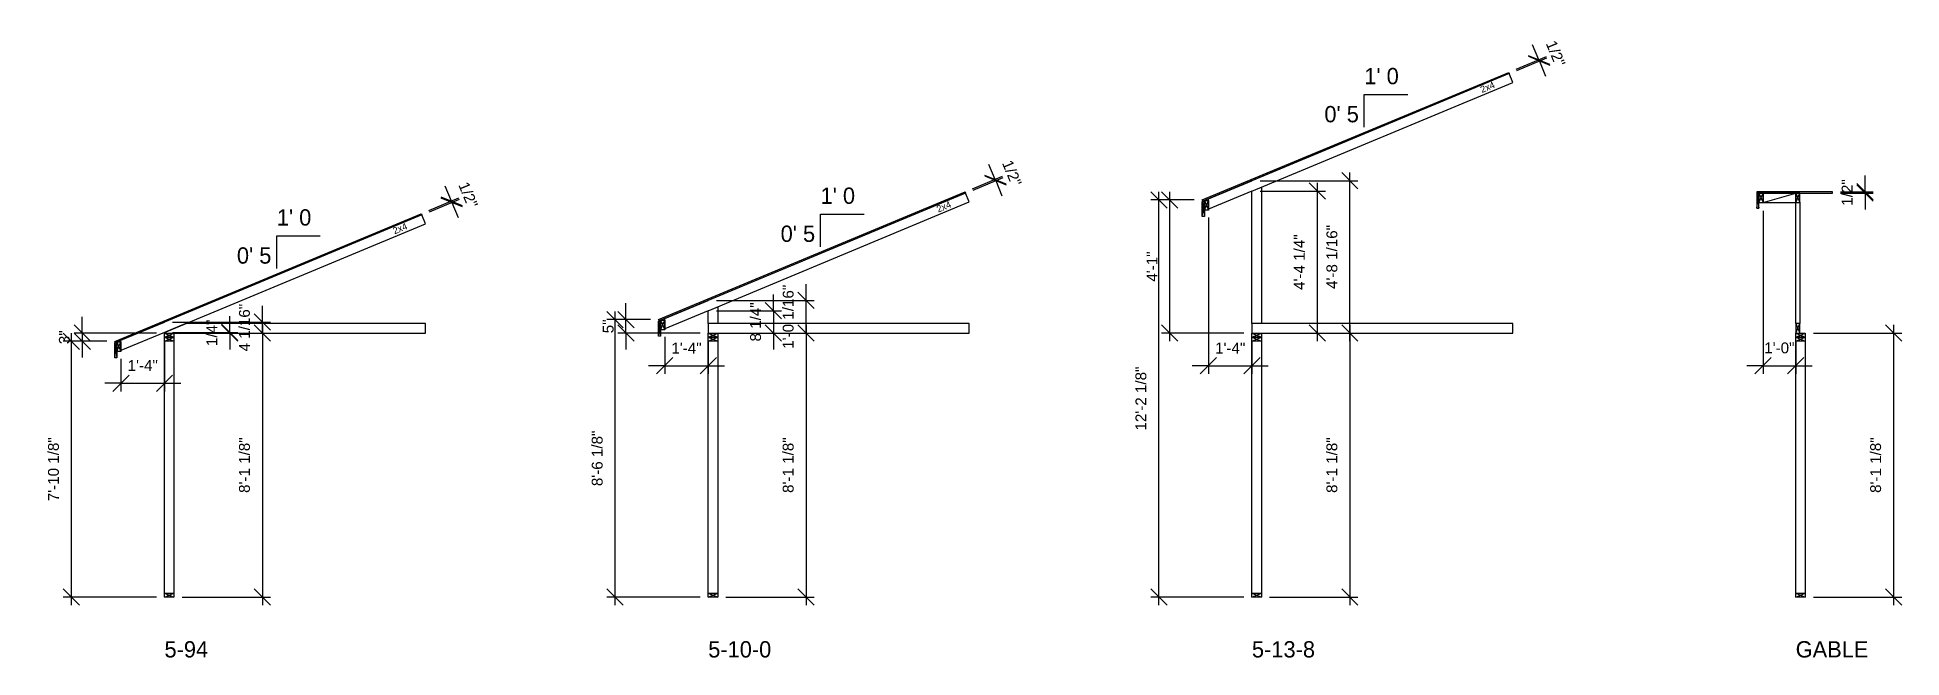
# Model space of a CAD drawing. Header units: inches. Extents: x -1950 to 2514, y 411 to 962.
# Drawn here: x -1950 to -1264, y 706 to 935 of the extents above; entities that cross this region are included whole.
import ezdxf
from ezdxf.enums import TextEntityAlignment as Align

# ---------------------------------------------------------------- set-up
doc = ezdxf.new("R2010")
doc.units = ezdxf.units.IN
doc.header["$LTSCALE"] = 25
doc.header["$MEASUREMENT"] = 0
doc.layers.add('1WINTERIOR', color=4, linetype='Continuous')
doc.styles.add('Plane', font='arial.ttf')
doc.dimstyles.new('Clearspan', dxfattribs={"dimscale": 48, "dimtxt": 0.083333, "dimasz": 0.125, "dimexe": 0.0625, "dimexo": 0.0625, "dimgap": 0.09375, "dimtad": 1, "dimtoh": 1, "dimdec": 4, "dimzin": 3, "dimdsep": 46, "dimlunit": 4, "dimtxsty": 'Standard', "dimblk": 'OBLIQUE', "dimcen": 0.09375, "dimdle": 0.0625, "dimazin": 0, "dimtfac": 1, "dimtdec": 4, "dimtix": 1, "dimtmove": 2, "dimatfit": 3, "dimfxl": 1, "dimfrac": 2, "dimtolj": 1, "dimtzin": 3, "dimarcsym": 0})

msp = doc.modelspace()

# ---------------------------------------------------------------- texts
at = {"layer": '1WINTERIOR', "color": 7}
for p in [(-1461.39784, 915.4873), (-1661.39784, 871.4873), (-1861.39784, 863.4873)]:
    msp.add_text("1' 0", height=6, dxfattribs=at).set_placement(p, align=Align.BOTTOM_LEFT)
for p in [(-1417.80169, 913.3607), (-1617.80169, 869.3607), (-1817.80169, 861.3607)]:
    msp.add_text('2x4', height=2.5, rotation=22.6199, dxfattribs=at).set_placement(p, align=Align.BOTTOM_LEFT)
for p in [(-1463.39784, 901.4873), (-1663.39784, 857.4873), (-1863.39784, 849.4873)]:
    msp.add_text("0' 5", height=6, dxfattribs=at).set_placement(p, align=Align.BOTTOM_RIGHT)

# ---------------------------------------------------------------- blocks, each defined once
blk = doc.blocks.new('RLPlaneType')
at = {"color": 0}
blk.add_attdef('PLANETYPE', text='', height=6, dxfattribs=at).set_placement((0, 0), align=Align.BOTTOM_LEFT)
at = {"color": 0, "flags": 1}
for tag, p in [('PITCH', (0, -6)), ('PITCH2', (0, -12)), ('OVERHANG', (0, -24)), ('HEEL', (0, -18)), ('FASCIAWIDTH', (0, -30)), ('FASCIATHICKNESS', (0, -36)), ('SUBFASCIAWIDTH', (0, -42)), ('SUBFASCIATHICKNESS', (0, -48)), ('DECKINGTHICKNESS', (0, -54)), ('TOPCHORDWIDTH', (0, -60)), ('CANTILEVER', (0, -72)), ('BUTTCUT', (0, -66)), ('PTOPDIST', (0, -78)), ('PITCH2PEEKHORIZDIST', (0, -84)), ('PITCH2PEEKVERTDIST', (0, -90)), ('ELEVATION', (0, -96)), ('BEARINGWIDTH', (0, -102))]:
    blk.add_attdef(tag, p, '', height=4, dxfattribs=at)
blk = doc.blocks.new('_OBLIQUE')
at = {"color": 0, "linetype": 'ByBlock'}
blk.add_line((-0.5, -0.5), (0.5, 0.5), dxfattribs=at)
blk = doc.blocks.new('*D170')
at = {"layer": '1WINTERIOR', "color": 0, "lineweight": -2, "transparency": 16777216}
for p, q in [((-1896.22, 825.73), (-1863.72, 825.73)), ((-1866.72, 828.73), (-1866.72, 725.6)), ((-1896.22, 728.6), (-1863.72, 728.6))]:
    blk.add_line(p, q, dxfattribs=at)
at = {"layer": '1WINTERIOR', "color": 0, "lineweight": -2, "transparency": 16777216, "xscale": 6, "yscale": 6, "zscale": 6}
for p, rotation in [((-1866.72, 825.73), 90), ((-1866.72, 728.6), 270)]:
    blk.add_blockref('_OBLIQUE', p, dxfattribs=dict(at, rotation=rotation))
at = {"layer": '1WINTERIOR', "color": 0, "transparency": 16777216, "insert": (-1873.29, 777.16), "char_height": 4, "attachment_point": 5, "rotation": 90, "style": 'Plane'}
blk.add_mtext('\\A1;8\'-1 1/8"', dxfattribs=at)
blk = doc.blocks.new('*D171')
at = {"layer": '1WINTERIOR', "color": 0, "lineweight": -2, "transparency": 16777216}
for p, q in [((-1932.97, 825.73), (-1932.97, 831.73)), ((-1905.72, 825.73), (-1935.97, 825.73)), ((-1932.97, 825.73), (-1932.97, 822.71)), ((-1923.97, 822.71), (-1935.97, 822.71)), ((-1932.97, 822.71), (-1932.97, 816.71))]:
    blk.add_line(p, q, dxfattribs=at)
at = {"layer": '1WINTERIOR', "color": 0, "lineweight": -2, "transparency": 16777216, "xscale": 6, "yscale": 6, "zscale": 6}
for p, rotation in [((-1932.97, 825.73), 270), ((-1932.97, 822.71), 90)]:
    blk.add_blockref('_OBLIQUE', p, dxfattribs=dict(at, rotation=rotation))
at = {"layer": '1WINTERIOR', "color": 0, "transparency": 16777216, "insert": (-1939.52, 824.22), "char_height": 4, "attachment_point": 5, "rotation": 90, "style": 'Plane'}
blk.add_mtext('\\A1;3"', dxfattribs=at)
blk = doc.blocks.new('*D172')
at = {"layer": '1WINTERIOR', "color": 0, "lineweight": -2, "transparency": 16777216}
for p, q in [((-1936.97, 725.6), (-1936.97, 825.71)), ((-1923.97, 822.71), (-1939.97, 822.71)), ((-1905.72, 728.6), (-1939.97, 728.6))]:
    blk.add_line(p, q, dxfattribs=at)
at = {"layer": '1WINTERIOR', "color": 0, "lineweight": -2, "transparency": 16777216, "xscale": 6, "yscale": 6, "zscale": 6}
for p, rotation in [((-1936.97, 822.71), 90), ((-1936.97, 728.6), 270)]:
    blk.add_blockref('_OBLIQUE', p, dxfattribs=dict(at, rotation=rotation))
at = {"layer": '1WINTERIOR', "color": 0, "transparency": 16777216, "insert": (-1943.54, 775.65), "char_height": 4, "attachment_point": 5, "rotation": 90, "style": 'Plane'}
blk.add_mtext('\\A1;7\'-10 1/8"', dxfattribs=at)
blk = doc.blocks.new('*D173')
at = {"layer": '1WINTERIOR', "color": 0, "lineweight": -2, "transparency": 16777216}
for p, q in [((-1918.72, 816.31), (-1918.72, 804.31)), ((-1902.72, 822.73), (-1902.72, 804.31)), ((-1918.72, 807.31), (-1924.72, 807.31)), ((-1918.72, 807.31), (-1902.72, 807.31)), ((-1902.72, 807.31), (-1896.72, 807.31))]:
    blk.add_line(p, q, dxfattribs=at)
at = {"layer": '1WINTERIOR', "color": 0, "lineweight": -2, "transparency": 16777216, "xscale": 6, "yscale": 6, "zscale": 6}
blk.add_blockref('_OBLIQUE', (-1918.72, 807.31), dxfattribs=at)
at = {"layer": '1WINTERIOR', "color": 0, "lineweight": -2, "transparency": 16777216, "xscale": 6, "yscale": 6, "zscale": 6, "rotation": 180}
blk.add_blockref('_OBLIQUE', (-1902.72, 807.31), dxfattribs=at)
at = {"layer": '1WINTERIOR', "color": 0, "transparency": 16777216, "insert": (-1910.72, 813.82), "char_height": 4, "attachment_point": 5, "style": 'Plane'}
blk.add_mtext('\\A1;1\'-4"', dxfattribs=at)
blk = doc.blocks.new('*D174')
at = {"layer": '1WINTERIOR', "color": 0, "lineweight": -2, "transparency": 16777216}
for p, q in [((-1878.72, 825.98), (-1878.72, 831.98)), ((-1899.72, 825.98), (-1875.72, 825.98)), ((-1899.72, 825.73), (-1875.72, 825.73)), ((-1878.72, 825.98), (-1878.72, 825.73)), ((-1878.72, 825.73), (-1878.72, 819.73))]:
    blk.add_line(p, q, dxfattribs=at)
at = {"layer": '1WINTERIOR', "color": 0, "lineweight": -2, "transparency": 16777216, "xscale": 6, "yscale": 6, "zscale": 6}
for p, rotation in [((-1878.72, 825.98), 270), ((-1878.72, 825.73), 90)]:
    blk.add_blockref('_OBLIQUE', p, dxfattribs=dict(at, rotation=rotation))
at = {"layer": '1WINTERIOR', "color": 0, "transparency": 16777216, "insert": (-1885.29, 825.85), "char_height": 4, "attachment_point": 5, "rotation": 90, "style": 'Plane'}
blk.add_mtext('\\A1;1/4"', dxfattribs=at)
blk = doc.blocks.new('*D175')
at = {"layer": '1WINTERIOR', "color": 0, "lineweight": -2, "transparency": 16777216}
for p, q in [((-1866.72, 829.77), (-1866.72, 835.77)), ((-1899.72, 829.77), (-1863.72, 829.77)), ((-1899.72, 825.73), (-1863.72, 825.73)), ((-1866.72, 825.73), (-1866.72, 829.77)), ((-1866.72, 825.73), (-1866.72, 819.73))]:
    blk.add_line(p, q, dxfattribs=at)
at = {"layer": '1WINTERIOR', "color": 0, "lineweight": -2, "transparency": 16777216, "xscale": 6, "yscale": 6, "zscale": 6}
for p, rotation in [((-1866.72, 829.77), 270), ((-1866.72, 825.73), 90)]:
    blk.add_blockref('_OBLIQUE', p, dxfattribs=dict(at, rotation=rotation))
at = {"layer": '1WINTERIOR', "color": 0, "transparency": 16777216, "insert": (-1873.29, 827.75), "char_height": 4, "attachment_point": 5, "rotation": 90, "style": 'Plane'}
blk.add_mtext('\\A1;4 1/16"', dxfattribs=at)
blk = doc.blocks.new('*D176')
at = {"layer": '1WINTERIOR', "color": 0, "lineweight": -2, "transparency": 16777216}
for p, q in [((-1797.19, 874.28), (-1799.49, 879.82)), ((-1805.49, 870.82), (-1794.42, 875.44)), ((-1805.3, 870.36), (-1794.22, 874.98)), ((-1797.19, 874.28), (-1796.99, 873.82)), ((-1796.99, 873.82), (-1794.69, 868.28))]:
    blk.add_line(p, q, dxfattribs=at)
at = {"layer": '1WINTERIOR', "color": 0, "lineweight": -2, "transparency": 16777216, "xscale": 6, "yscale": 6, "zscale": 6}
for p, rotation in [((-1797.19, 874.28), 292.6198649480334), ((-1796.99, 873.82), 112.6198649480334)]:
    blk.add_blockref('_OBLIQUE', p, dxfattribs=dict(at, rotation=rotation))
at = {"layer": '1WINTERIOR', "color": 0, "transparency": 16777216, "insert": (-1791.03, 876.58), "char_height": 4, "attachment_point": 5, "rotation": 292.61986, "style": 'Plane'}
blk.add_mtext('\\A1;1/2"', dxfattribs=at)
blk = doc.blocks.new('*D177')
at = {"layer": '1WINTERIOR', "color": 0, "lineweight": -2, "transparency": 16777216}
for p, q in [((-1696.22, 825.73), (-1663.72, 825.73)), ((-1666.72, 828.73), (-1666.72, 725.6)), ((-1696.22, 728.6), (-1663.72, 728.6))]:
    blk.add_line(p, q, dxfattribs=at)
at = {"layer": '1WINTERIOR', "color": 0, "lineweight": -2, "transparency": 16777216, "xscale": 6, "yscale": 6, "zscale": 6}
for p, rotation in [((-1666.72, 825.73), 90), ((-1666.72, 728.6), 270)]:
    blk.add_blockref('_OBLIQUE', p, dxfattribs=dict(at, rotation=rotation))
at = {"layer": '1WINTERIOR', "color": 0, "transparency": 16777216, "insert": (-1673.29, 777.16), "char_height": 4, "attachment_point": 5, "rotation": 90, "style": 'Plane'}
blk.add_mtext('\\A1;8\'-1 1/8"', dxfattribs=at)
blk = doc.blocks.new('*D178')
at = {"layer": '1WINTERIOR', "color": 0, "lineweight": -2, "transparency": 16777216}
for p, q in [((-1732.97, 830.71), (-1732.97, 836.71)), ((-1723.97, 830.71), (-1735.97, 830.71)), ((-1732.97, 825.73), (-1732.97, 830.71)), ((-1705.72, 825.73), (-1735.97, 825.73)), ((-1732.97, 825.73), (-1732.97, 819.73))]:
    blk.add_line(p, q, dxfattribs=at)
at = {"layer": '1WINTERIOR', "color": 0, "lineweight": -2, "transparency": 16777216, "xscale": 6, "yscale": 6, "zscale": 6}
for p, rotation in [((-1732.97, 830.71), 270), ((-1732.97, 825.73), 90)]:
    blk.add_blockref('_OBLIQUE', p, dxfattribs=dict(at, rotation=rotation))
at = {"layer": '1WINTERIOR', "color": 0, "transparency": 16777216, "insert": (-1739.51, 828.22), "char_height": 4, "attachment_point": 5, "rotation": 90, "style": 'Plane'}
blk.add_mtext('\\A1;5"', dxfattribs=at)
blk = doc.blocks.new('*D179')
at = {"layer": '1WINTERIOR', "color": 0, "lineweight": -2, "transparency": 16777216}
for p, q in [((-1723.97, 830.71), (-1739.97, 830.71)), ((-1736.97, 725.6), (-1736.97, 833.71)), ((-1705.72, 728.6), (-1739.97, 728.6))]:
    blk.add_line(p, q, dxfattribs=at)
at = {"layer": '1WINTERIOR', "color": 0, "lineweight": -2, "transparency": 16777216, "xscale": 6, "yscale": 6, "zscale": 6}
for p, rotation in [((-1736.97, 830.71), 90), ((-1736.97, 728.6), 270)]:
    blk.add_blockref('_OBLIQUE', p, dxfattribs=dict(at, rotation=rotation))
at = {"layer": '1WINTERIOR', "color": 0, "transparency": 16777216, "insert": (-1743.54, 779.65), "char_height": 4, "attachment_point": 5, "rotation": 90, "style": 'Plane'}
blk.add_mtext('\\A1;8\'-6 1/8"', dxfattribs=at)
blk = doc.blocks.new('*D180')
at = {"layer": '1WINTERIOR', "color": 0, "lineweight": -2, "transparency": 16777216}
for p, q in [((-1718.72, 824.31), (-1718.72, 810.73)), ((-1702.72, 822.73), (-1702.72, 810.73)), ((-1718.72, 813.73), (-1724.72, 813.73)), ((-1718.72, 813.73), (-1702.72, 813.73)), ((-1702.72, 813.73), (-1696.72, 813.73))]:
    blk.add_line(p, q, dxfattribs=at)
at = {"layer": '1WINTERIOR', "color": 0, "lineweight": -2, "transparency": 16777216, "xscale": 6, "yscale": 6, "zscale": 6}
blk.add_blockref('_OBLIQUE', (-1718.72, 813.73), dxfattribs=at)
at = {"layer": '1WINTERIOR', "color": 0, "lineweight": -2, "transparency": 16777216, "xscale": 6, "yscale": 6, "zscale": 6, "rotation": 180}
blk.add_blockref('_OBLIQUE', (-1702.72, 813.73), dxfattribs=at)
at = {"layer": '1WINTERIOR', "color": 0, "transparency": 16777216, "insert": (-1710.72, 820.23), "char_height": 4, "attachment_point": 5, "style": 'Plane'}
blk.add_mtext('\\A1;1\'-4"', dxfattribs=at)
blk = doc.blocks.new('*D181')
at = {"layer": '1WINTERIOR', "color": 0, "lineweight": -2, "transparency": 16777216}
for p, q in [((-1678.72, 833.98), (-1678.72, 839.98)), ((-1699.72, 833.98), (-1675.72, 833.98)), ((-1678.72, 833.98), (-1678.72, 825.73)), ((-1699.72, 825.73), (-1675.72, 825.73)), ((-1678.72, 825.73), (-1678.72, 819.73))]:
    blk.add_line(p, q, dxfattribs=at)
at = {"layer": '1WINTERIOR', "color": 0, "lineweight": -2, "transparency": 16777216, "xscale": 6, "yscale": 6, "zscale": 6}
for p, rotation in [((-1678.72, 833.98), 270), ((-1678.72, 825.73), 90)]:
    blk.add_blockref('_OBLIQUE', p, dxfattribs=dict(at, rotation=rotation))
at = {"layer": '1WINTERIOR', "color": 0, "transparency": 16777216, "insert": (-1685.29, 829.85), "char_height": 4, "attachment_point": 5, "rotation": 90, "style": 'Plane'}
blk.add_mtext('\\A1;8 1/4"', dxfattribs=at)
blk = doc.blocks.new('*D182')
at = {"layer": '1WINTERIOR', "color": 0, "lineweight": -2, "transparency": 16777216}
for p, q in [((-1666.72, 837.77), (-1666.72, 843.77)), ((-1699.72, 837.77), (-1663.72, 837.77)), ((-1666.72, 825.73), (-1666.72, 837.77)), ((-1699.72, 825.73), (-1663.72, 825.73)), ((-1666.72, 825.73), (-1666.72, 819.73))]:
    blk.add_line(p, q, dxfattribs=at)
at = {"layer": '1WINTERIOR', "color": 0, "lineweight": -2, "transparency": 16777216, "xscale": 6, "yscale": 6, "zscale": 6}
for p, rotation in [((-1666.72, 837.77), 270), ((-1666.72, 825.73), 90)]:
    blk.add_blockref('_OBLIQUE', p, dxfattribs=dict(at, rotation=rotation))
at = {"layer": '1WINTERIOR', "color": 0, "transparency": 16777216, "insert": (-1673.29, 831.75), "char_height": 4, "attachment_point": 5, "rotation": 90, "style": 'Plane'}
blk.add_mtext('\\A1;1\'-0 1/16"', dxfattribs=at)
blk = doc.blocks.new('*D183')
at = {"layer": '1WINTERIOR', "color": 0, "lineweight": -2, "transparency": 16777216}
for p, q in [((-1597.19, 882.28), (-1599.49, 887.82)), ((-1605.49, 878.82), (-1594.42, 883.44)), ((-1605.3, 878.36), (-1594.22, 882.98)), ((-1597.19, 882.28), (-1596.99, 881.82)), ((-1596.99, 881.82), (-1594.69, 876.28))]:
    blk.add_line(p, q, dxfattribs=at)
at = {"layer": '1WINTERIOR', "color": 0, "lineweight": -2, "transparency": 16777216, "xscale": 6, "yscale": 6, "zscale": 6}
for p, rotation in [((-1597.19, 882.28), 292.6198649480334), ((-1596.99, 881.82), 112.6198649480334)]:
    blk.add_blockref('_OBLIQUE', p, dxfattribs=dict(at, rotation=rotation))
at = {"layer": '1WINTERIOR', "color": 0, "transparency": 16777216, "insert": (-1591.03, 884.58), "char_height": 4, "attachment_point": 5, "rotation": 292.61986, "style": 'Plane'}
blk.add_mtext('\\A1;1/2"', dxfattribs=at)
blk = doc.blocks.new('*D184')
at = {"layer": '1WINTERIOR', "color": 0, "lineweight": -2, "transparency": 16777216}
for p, q in [((-1496.22, 825.73), (-1463.72, 825.73)), ((-1466.72, 828.73), (-1466.72, 725.6)), ((-1496.22, 728.6), (-1463.72, 728.6))]:
    blk.add_line(p, q, dxfattribs=at)
at = {"layer": '1WINTERIOR', "color": 0, "lineweight": -2, "transparency": 16777216, "xscale": 6, "yscale": 6, "zscale": 6}
for p, rotation in [((-1466.72, 825.73), 90), ((-1466.72, 728.6), 270)]:
    blk.add_blockref('_OBLIQUE', p, dxfattribs=dict(at, rotation=rotation))
at = {"layer": '1WINTERIOR', "color": 0, "transparency": 16777216, "insert": (-1473.29, 777.16), "char_height": 4, "attachment_point": 5, "rotation": 90, "style": 'Plane'}
blk.add_mtext('\\A1;8\'-1 1/8"', dxfattribs=at)
blk = doc.blocks.new('*D185')
at = {"layer": '1WINTERIOR', "color": 0, "lineweight": -2, "transparency": 16777216}
for p, q in [((-1523.97, 874.71), (-1535.97, 874.71)), ((-1532.97, 822.73), (-1532.97, 877.71)), ((-1505.72, 825.73), (-1535.97, 825.73))]:
    blk.add_line(p, q, dxfattribs=at)
at = {"layer": '1WINTERIOR', "color": 0, "lineweight": -2, "transparency": 16777216, "xscale": 6, "yscale": 6, "zscale": 6}
for p, rotation in [((-1532.97, 874.71), 90), ((-1532.97, 825.73), 270)]:
    blk.add_blockref('_OBLIQUE', p, dxfattribs=dict(at, rotation=rotation))
at = {"layer": '1WINTERIOR', "color": 0, "transparency": 16777216, "insert": (-1539.48, 850.22), "char_height": 4, "attachment_point": 5, "rotation": 90, "style": 'Plane'}
blk.add_mtext('\\A1;4\'-1"', dxfattribs=at)
blk = doc.blocks.new('*D186')
at = {"layer": '1WINTERIOR', "color": 0, "lineweight": -2, "transparency": 16777216}
for p, q in [((-1523.97, 874.71), (-1539.97, 874.71)), ((-1536.97, 725.6), (-1536.97, 877.71)), ((-1505.72, 728.6), (-1539.97, 728.6))]:
    blk.add_line(p, q, dxfattribs=at)
at = {"layer": '1WINTERIOR', "color": 0, "lineweight": -2, "transparency": 16777216, "xscale": 6, "yscale": 6, "zscale": 6}
for p, rotation in [((-1536.97, 874.71), 90), ((-1536.97, 728.6), 270)]:
    blk.add_blockref('_OBLIQUE', p, dxfattribs=dict(at, rotation=rotation))
at = {"layer": '1WINTERIOR', "color": 0, "transparency": 16777216, "insert": (-1543.54, 801.65), "char_height": 4, "attachment_point": 5, "rotation": 90, "style": 'Plane'}
blk.add_mtext('\\A1;12\'-2 1/8"', dxfattribs=at)
blk = doc.blocks.new('*D187')
at = {"layer": '1WINTERIOR', "color": 0, "lineweight": -2, "transparency": 16777216}
for p, q in [((-1518.72, 868.31), (-1518.72, 810.73)), ((-1502.72, 822.73), (-1502.72, 810.73)), ((-1518.72, 813.73), (-1524.72, 813.73)), ((-1518.72, 813.73), (-1502.72, 813.73)), ((-1502.72, 813.73), (-1496.72, 813.73))]:
    blk.add_line(p, q, dxfattribs=at)
at = {"layer": '1WINTERIOR', "color": 0, "lineweight": -2, "transparency": 16777216, "xscale": 6, "yscale": 6, "zscale": 6}
blk.add_blockref('_OBLIQUE', (-1518.72, 813.73), dxfattribs=at)
at = {"layer": '1WINTERIOR', "color": 0, "lineweight": -2, "transparency": 16777216, "xscale": 6, "yscale": 6, "zscale": 6, "rotation": 180}
blk.add_blockref('_OBLIQUE', (-1502.72, 813.73), dxfattribs=at)
at = {"layer": '1WINTERIOR', "color": 0, "transparency": 16777216, "insert": (-1510.72, 820.23), "char_height": 4, "attachment_point": 5, "style": 'Plane'}
blk.add_mtext('\\A1;1\'-4"', dxfattribs=at)
blk = doc.blocks.new('*D188')
at = {"layer": '1WINTERIOR', "color": 0, "lineweight": -2, "transparency": 16777216}
for p, q in [((-1499.72, 877.98), (-1475.72, 877.98)), ((-1478.72, 880.98), (-1478.72, 822.73)), ((-1499.72, 825.73), (-1475.72, 825.73))]:
    blk.add_line(p, q, dxfattribs=at)
at = {"layer": '1WINTERIOR', "color": 0, "lineweight": -2, "transparency": 16777216, "xscale": 6, "yscale": 6, "zscale": 6}
for p, rotation in [((-1478.72, 877.98), 90), ((-1478.72, 825.73), 270)]:
    blk.add_blockref('_OBLIQUE', p, dxfattribs=dict(at, rotation=rotation))
at = {"layer": '1WINTERIOR', "color": 0, "transparency": 16777216, "insert": (-1485.29, 851.85), "char_height": 4, "attachment_point": 5, "rotation": 90, "style": 'Plane'}
blk.add_mtext('\\A1;4\'-4 1/4"', dxfattribs=at)
blk = doc.blocks.new('*D189')
at = {"layer": '1WINTERIOR', "color": 0, "lineweight": -2, "transparency": 16777216}
for p, q in [((-1466.72, 822.73), (-1466.72, 884.77)), ((-1499.72, 881.77), (-1463.72, 881.77)), ((-1499.72, 825.73), (-1463.72, 825.73))]:
    blk.add_line(p, q, dxfattribs=at)
at = {"layer": '1WINTERIOR', "color": 0, "lineweight": -2, "transparency": 16777216, "xscale": 6, "yscale": 6, "zscale": 6}
for p, rotation in [((-1466.72, 881.77), 90), ((-1466.72, 825.73), 270)]:
    blk.add_blockref('_OBLIQUE', p, dxfattribs=dict(at, rotation=rotation))
at = {"layer": '1WINTERIOR', "color": 0, "transparency": 16777216, "insert": (-1473.29, 853.75), "char_height": 4, "attachment_point": 5, "rotation": 90, "style": 'Plane'}
blk.add_mtext('\\A1;4\'-8 1/16"', dxfattribs=at)
blk = doc.blocks.new('*D190')
at = {"layer": '1WINTERIOR', "color": 0, "lineweight": -2, "transparency": 16777216}
for p, q in [((-1405.49, 922.82), (-1394.42, 927.44)), ((-1405.3, 922.36), (-1394.22, 926.98)), ((-1397.19, 926.28), (-1399.49, 931.82)), ((-1397.19, 926.28), (-1396.99, 925.82)), ((-1396.99, 925.82), (-1394.69, 920.28))]:
    blk.add_line(p, q, dxfattribs=at)
at = {"layer": '1WINTERIOR', "color": 0, "lineweight": -2, "transparency": 16777216, "xscale": 6, "yscale": 6, "zscale": 6}
for p, rotation in [((-1397.19, 926.28), 292.6198649480384), ((-1396.99, 925.82), 112.6198649480384)]:
    blk.add_blockref('_OBLIQUE', p, dxfattribs=dict(at, rotation=rotation))
at = {"layer": '1WINTERIOR', "color": 0, "transparency": 16777216, "insert": (-1391.03, 928.58), "char_height": 4, "attachment_point": 5, "rotation": 292.61986, "style": 'Plane'}
blk.add_mtext('\\A1;1/2"', dxfattribs=at)
blk = doc.blocks.new('*D192')
at = {"layer": '1WINTERIOR', "color": 0, "lineweight": -2, "transparency": 16777216}
for p, q in [((-1296.22, 825.73), (-1263.72, 825.73)), ((-1266.72, 828.73), (-1266.72, 725.6)), ((-1296.22, 728.6), (-1263.72, 728.6))]:
    blk.add_line(p, q, dxfattribs=at)
at = {"layer": '1WINTERIOR', "color": 0, "lineweight": -2, "transparency": 16777216, "xscale": 6, "yscale": 6, "zscale": 6}
for p, rotation in [((-1266.72, 825.73), 90), ((-1266.72, 728.6), 270)]:
    blk.add_blockref('_OBLIQUE', p, dxfattribs=dict(at, rotation=rotation))
at = {"layer": '1WINTERIOR', "color": 0, "transparency": 16777216, "insert": (-1273.29, 777.16), "char_height": 4, "attachment_point": 5, "rotation": 90, "style": 'Plane'}
blk.add_mtext('\\A1;8\'-1 1/8"', dxfattribs=at)
blk = doc.blocks.new('*D193')
at = {"layer": '1WINTERIOR', "color": 0, "lineweight": -2, "transparency": 16777216}
for p, q in [((-1314.72, 870.73), (-1314.72, 810.73)), ((-1302.72, 822.73), (-1302.72, 810.73)), ((-1314.72, 813.73), (-1320.72, 813.73)), ((-1314.72, 813.73), (-1302.72, 813.73)), ((-1302.72, 813.73), (-1296.72, 813.73))]:
    blk.add_line(p, q, dxfattribs=at)
at = {"layer": '1WINTERIOR', "color": 0, "lineweight": -2, "transparency": 16777216, "xscale": 6, "yscale": 6, "zscale": 6}
blk.add_blockref('_OBLIQUE', (-1314.72, 813.73), dxfattribs=at)
at = {"layer": '1WINTERIOR', "color": 0, "lineweight": -2, "transparency": 16777216, "xscale": 6, "yscale": 6, "zscale": 6, "rotation": 180}
blk.add_blockref('_OBLIQUE', (-1302.72, 813.73), dxfattribs=at)
at = {"layer": '1WINTERIOR', "color": 0, "transparency": 16777216, "insert": (-1308.72, 820.27), "char_height": 4, "attachment_point": 5, "style": 'Plane'}
blk.add_mtext('\\A1;1\'-0"', dxfattribs=at)
blk = doc.blocks.new('*D194')
at = {"layer": '1WINTERIOR', "color": 0, "lineweight": -2, "transparency": 16777216}
for p, q in [((-1277.22, 877.73), (-1277.22, 883.73)), ((-1286.22, 877.73), (-1274.22, 877.73)), ((-1286.22, 877.23), (-1274.22, 877.23)), ((-1277.22, 877.23), (-1277.22, 877.73)), ((-1277.22, 877.23), (-1277.22, 871.23))]:
    blk.add_line(p, q, dxfattribs=at)
at = {"layer": '1WINTERIOR', "color": 0, "lineweight": -2, "transparency": 16777216, "xscale": 6, "yscale": 6, "zscale": 6}
for p, rotation in [((-1277.22, 877.73), 270), ((-1277.22, 877.23), 90)]:
    blk.add_blockref('_OBLIQUE', p, dxfattribs=dict(at, rotation=rotation))
at = {"layer": '1WINTERIOR', "color": 0, "transparency": 16777216, "insert": (-1283.79, 877.48), "char_height": 4, "attachment_point": 5, "rotation": 90, "style": 'Plane'}
blk.add_mtext('\\A1;1/2"', dxfattribs=at)

# ---------------------------------------------------------------- dimensions: what is measured, and where the dimension line sits
at = {"layer": '1WINTERIOR', "color": 1}
for p1, p2, distance, picture, middle in [((-1408.26323, 921.66839), (-1408.07092, 921.20685), 12, '*D190', (-1391.02718, 928.57924)), ((-1608.26323, 877.66839), (-1608.07092, 877.20685), 12, '*D183', (-1591.02718, 884.57924)), ((-1808.26323, 869.66839), (-1808.07092, 869.20685), 12, '*D176', (-1791.02718, 876.57924)), ((-1289.22476, 877.22608), (-1289.22476, 877.72608), -12, '*D194', (-1283.79298, 877.47608))]:
    dim = msp.add_aligned_dim(p1=p1, p2=p2, distance=distance, dimstyle='Clearspan', override={"dimtxsty": 'Plane'}, dxfattribs=at)
    dim.commit()
    dim.dimension.update_dxf_attribs({"geometry": picture, "text_midpoint": middle})
at = {"layer": '1WINTERIOR', "color": 50}
for base, p1, p2, picture, middle in [((-1466.72476, 881.76775), (-1502.72476, 825.72608), (-1502.72476, 881.76775), '*D189', (-1473.29298, 853.74691)), ((-1478.72476, 825.72608), (-1502.72476, 877.97608), (-1502.72476, 825.72608), '*D188', (-1485.29298, 851.85108)), ((-1666.72476, 837.76775), (-1702.72476, 825.72608), (-1702.72476, 837.76775), '*D182', (-1673.29298, 831.74691)), ((-1678.72476, 825.72608), (-1702.72476, 833.97608), (-1702.72476, 825.72608), '*D181', (-1685.29298, 829.85108)), ((-1866.72476, 829.76775), (-1902.72476, 825.72608), (-1902.72476, 829.76775), '*D175', (-1873.29298, 827.74691)), ((-1878.72476, 825.72608), (-1902.72476, 825.97608), (-1902.72476, 825.72608), '*D174', (-1885.29298, 825.85108))]:
    dim = msp.add_linear_dim(base=base, p1=p1, p2=p2, angle=90, dimstyle='Clearspan', override={"dimtxsty": 'Plane'}, dxfattribs=at)
    dim.commit()
    dim.dimension.update_dxf_attribs({"geometry": picture, "text_midpoint": middle})
at = {"layer": '1WINTERIOR', "color": 140}
for base, p1, p2, picture, middle in [((-1536.97476, 874.70525), (-1502.72476, 728.60108), (-1520.97476, 874.70525), '*D186', (-1543.54298, 801.65316)), ((-1532.97476, 874.70525), (-1502.72476, 825.72608), (-1520.97476, 874.70525), '*D185', (-1539.48295, 850.21566)), ((-1732.97476, 830.70525), (-1702.72476, 825.72608), (-1720.97476, 830.70525), '*D178', (-1739.50887, 828.21566)), ((-1932.97476, 822.70525), (-1902.72476, 825.72608), (-1920.97476, 822.70525), '*D171', (-1939.51842, 824.21566)), ((-1736.97476, 830.70525), (-1702.72476, 728.60108), (-1720.97476, 830.70525), '*D179', (-1743.54298, 779.65316)), ((-1936.97476, 822.70525), (-1902.72476, 728.60108), (-1920.97476, 822.70525), '*D172', (-1943.54298, 775.65316))]:
    dim = msp.add_linear_dim(base=base, p1=p1, p2=p2, angle=90, dimstyle='Clearspan', override={"dimtxsty": 'Plane'}, dxfattribs=at)
    dim.commit()
    dim.dimension.update_dxf_attribs({"geometry": picture, "text_midpoint": middle})
at = {"layer": '1WINTERIOR', "color": 50}
for base, p1, p2, picture, middle in [((-1502.72476, 813.72608), (-1518.72476, 871.30941), (-1502.72476, 825.72608), '*D187', (-1510.72476, 820.23427)), ((-1302.72476, 813.72608), (-1314.72476, 873.72608), (-1302.72476, 825.72608), '*D193', (-1308.72476, 820.26837)), ((-1902.72476, 807.30941), (-1918.72476, 819.30941), (-1902.72476, 825.72608), '*D173', (-1910.72476, 813.8176)), ((-1702.72476, 813.72608), (-1718.72476, 827.30941), (-1702.72476, 825.72608), '*D180', (-1710.72476, 820.23427))]:
    dim = msp.add_linear_dim(base=base, p1=p1, p2=p2, dimstyle='Clearspan', override={"dimtxsty": 'Plane'}, dxfattribs=at)
    dim.commit()
    dim.dimension.update_dxf_attribs({"geometry": picture, "text_midpoint": middle})
at = {"layer": '1WINTERIOR', "color": 170}
for base, p1, p2, picture, middle in [((-1866.72476, 728.60108), (-1899.22476, 825.72608), (-1899.22476, 728.60108), '*D170', (-1873.29298, 777.16358)), ((-1666.72476, 728.60108), (-1699.22476, 825.72608), (-1699.22476, 728.60108), '*D177', (-1673.29298, 777.16358)), ((-1466.72476, 728.60108), (-1499.22476, 825.72608), (-1499.22476, 728.60108), '*D184', (-1473.29298, 777.16358)), ((-1266.72476, 728.60108), (-1299.22476, 825.72608), (-1299.22476, 728.60108), '*D192', (-1273.29298, 777.16358))]:
    dim = msp.add_linear_dim(base=base, p1=p1, p2=p2, angle=90, dimstyle='Clearspan', override={"dimtxsty": 'Plane'}, dxfattribs=at)
    dim.commit()
    dim.dimension.update_dxf_attribs({"geometry": picture, "text_midpoint": middle})

# ---------------------------------------------------------------- linework, layer by layer
at = {"layer": '1WINTERIOR', "color": 1}
for points in [[(-1520.97476, 874.70525), (-1408.26323, 921.66839), (-1408.07092, 921.20685), (-1520.78246, 874.24371)], [(-1720.97476, 830.70525), (-1608.26323, 877.66839), (-1608.07092, 877.20685), (-1720.78246, 830.24371)], [(-1316.97476, 877.22608), (-1289.22476, 877.22608), (-1289.22476, 877.72608), (-1316.97476, 877.72608)], [(-1920.97476, 822.70525), (-1808.26323, 869.66839), (-1808.07092, 869.20685), (-1920.78246, 822.24371)]]:
    msp.add_lwpolyline(points, close=True, dxfattribs=at)
at = {"layer": '1WINTERIOR', "color": 32}
for points in [[(-1502.72476, 877.97608), (-1406.72476, 917.97608), (-1408.07092, 921.20685), (-1502.72476, 881.76775)], [(-1502.72476, 877.97608), (-1518.72476, 871.30941), (-1518.72476, 875.10108), (-1502.72476, 881.76775)], [(-1702.72476, 833.97608), (-1606.72476, 873.97608), (-1608.07092, 877.20685), (-1702.72476, 837.76775)], [(-1314.72476, 873.72608), (-1302.72476, 873.72608), (-1302.72476, 877.22608), (-1314.72476, 877.22608), (-1314.72476, 873.72608), (-1302.72476, 877.22608)], [(-1302.72476, 829.22608), (-1302.72476, 873.72608), (-1301.22476, 873.72608), (-1301.22476, 877.22608), (-1302.72476, 877.22608), (-1302.72476, 873.72608), (-1301.22476, 877.22608), (-1302.72476, 877.22608), (-1301.22476, 873.72608), (-1301.22476, 829.22608)], [(-1902.72476, 825.97608), (-1806.72476, 865.97608), (-1808.07092, 869.20685), (-1902.72476, 829.76775)], [(-1702.72476, 833.97608), (-1718.72476, 827.30941), (-1718.72476, 831.10108), (-1702.72476, 837.76775)], [(-1902.72476, 825.97608), (-1918.72476, 819.30941), (-1918.72476, 823.10108), (-1902.72476, 829.76775)], [(-1302.72476, 825.72608), (-1301.22476, 825.72608), (-1301.22476, 829.22608), (-1302.72476, 829.22608), (-1302.72476, 825.72608), (-1301.22476, 829.22608), (-1302.72476, 829.22608), (-1301.22476, 825.72608)]]:
    msp.add_lwpolyline(points, dxfattribs=at)
at = {"layer": '1WINTERIOR', "color": 7}
for points in [[(-1461.39784, 901.4873), (-1461.39784, 913.4873), (-1445.39784, 913.4873)], [(-1661.39784, 857.4873), (-1661.39784, 869.4873), (-1645.39784, 869.4873)], [(-1861.39784, 849.4873), (-1861.39784, 861.4873), (-1845.39784, 861.4873)]]:
    msp.add_lwpolyline(points, dxfattribs=at)
at = {"layer": '1WINTERIOR', "color": 32}
for points in [[(-1502.72476, 829.22608), (-1502.72476, 877.97608), (-1499.22476, 879.43441), (-1499.22476, 829.22608)], [(-1702.72476, 829.22608), (-1702.72476, 833.97608), (-1699.22476, 835.43441), (-1699.22476, 829.22608)], [(-1902.72476, 825.72608), (-1806.72476, 825.72608), (-1806.72476, 829.22608), (-1894.92476, 829.22608), (-1902.72476, 825.97608)], [(-1702.72476, 825.72608), (-1606.72476, 825.72608), (-1606.72476, 829.22608), (-1702.72476, 829.22608)], [(-1502.72476, 825.72608), (-1406.72476, 825.72608), (-1406.72476, 829.22608), (-1502.72476, 829.22608)]]:
    msp.add_lwpolyline(points, close=True, dxfattribs=at)
at = {"layer": '1WINTERIOR', "color": 4}
for points in [[(-1520.97476, 874.16358), (-1520.22476, 874.16358), (-1520.22476, 868.66358), (-1520.97476, 868.66358), (-1520.97476, 874.16358), (-1520.22476, 868.66358), (-1520.97476, 868.66358), (-1520.22476, 874.16358)], [(-1316.97476, 871.72608), (-1316.22476, 871.72608), (-1316.22476, 877.22608), (-1316.97476, 877.22608), (-1316.97476, 871.72608), (-1316.22476, 877.22608), (-1316.97476, 877.22608), (-1316.22476, 871.72608)], [(-1720.97476, 830.16358), (-1720.22476, 830.16358), (-1720.22476, 824.66358), (-1720.97476, 824.66358), (-1720.97476, 830.16358), (-1720.22476, 824.66358), (-1720.97476, 824.66358), (-1720.22476, 830.16358)], [(-1920.97476, 822.16358), (-1920.22476, 822.16358), (-1920.22476, 816.66358), (-1920.97476, 816.66358), (-1920.97476, 822.16358), (-1920.22476, 816.66358), (-1920.97476, 816.66358), (-1920.22476, 822.16358)]]:
    msp.add_lwpolyline(points, dxfattribs=at)
at = {"layer": '1WINTERIOR', "color": 3}
for points in [[(-1520.22476, 874.47608), (-1518.72476, 874.47608), (-1518.72476, 870.97608), (-1520.22476, 870.97608), (-1520.22476, 874.47608), (-1518.72476, 870.97608), (-1520.22476, 870.97608), (-1518.72476, 874.47608)], [(-1316.22476, 873.72608), (-1314.72476, 873.72608), (-1314.72476, 877.22608), (-1316.22476, 877.22608), (-1316.22476, 873.72608), (-1314.72476, 877.22608), (-1316.22476, 877.22608), (-1314.72476, 873.72608)], [(-1720.22476, 830.47608), (-1718.72476, 830.47608), (-1718.72476, 826.97608), (-1720.22476, 826.97608), (-1720.22476, 830.47608), (-1718.72476, 826.97608), (-1720.22476, 826.97608), (-1718.72476, 830.47608)], [(-1920.22476, 822.47608), (-1918.72476, 822.47608), (-1918.72476, 818.97608), (-1920.22476, 818.97608), (-1920.22476, 822.47608), (-1918.72476, 818.97608), (-1920.22476, 818.97608), (-1918.72476, 822.47608)]]:
    msp.add_lwpolyline(points, dxfattribs=at)
at = {"layer": '1WINTERIOR', "color": 170}
for points in [[(-1902.72476, 825.72608), (-1899.22476, 825.72608), (-1899.22476, 824.22608), (-1902.72476, 824.22608), (-1902.72476, 825.72608), (-1899.22476, 824.22608), (-1902.72476, 824.22608), (-1899.22476, 825.72608)], [(-1902.72476, 824.22608), (-1899.22476, 824.22608), (-1899.22476, 822.72608), (-1902.72476, 822.72608), (-1902.72476, 824.22608), (-1899.22476, 822.72608), (-1902.72476, 822.72608), (-1899.22476, 824.22608)], [(-1702.72476, 825.72608), (-1699.22476, 825.72608), (-1699.22476, 824.22608), (-1702.72476, 824.22608), (-1702.72476, 825.72608), (-1699.22476, 824.22608), (-1702.72476, 824.22608), (-1699.22476, 825.72608)], [(-1702.72476, 824.22608), (-1699.22476, 824.22608), (-1699.22476, 822.72608), (-1702.72476, 822.72608), (-1702.72476, 824.22608), (-1699.22476, 822.72608), (-1702.72476, 822.72608), (-1699.22476, 824.22608)], [(-1502.72476, 825.72608), (-1499.22476, 825.72608), (-1499.22476, 824.22608), (-1502.72476, 824.22608), (-1502.72476, 825.72608), (-1499.22476, 824.22608), (-1502.72476, 824.22608), (-1499.22476, 825.72608)], [(-1502.72476, 824.22608), (-1499.22476, 824.22608), (-1499.22476, 822.72608), (-1502.72476, 822.72608), (-1502.72476, 824.22608), (-1499.22476, 822.72608), (-1502.72476, 822.72608), (-1499.22476, 824.22608)], [(-1302.72476, 825.72608), (-1299.22476, 825.72608), (-1299.22476, 824.22608), (-1302.72476, 824.22608), (-1302.72476, 825.72608), (-1299.22476, 824.22608), (-1302.72476, 824.22608), (-1299.22476, 825.72608)], [(-1302.72476, 824.22608), (-1299.22476, 824.22608), (-1299.22476, 822.72608), (-1302.72476, 822.72608), (-1302.72476, 824.22608), (-1299.22476, 822.72608), (-1302.72476, 822.72608), (-1299.22476, 824.22608)], [(-1902.72476, 730.10108), (-1899.22476, 730.10108), (-1899.22476, 728.60108), (-1902.72476, 728.60108), (-1902.72476, 730.10108), (-1899.22476, 728.60108), (-1902.72476, 728.60108), (-1899.22476, 730.10108)], [(-1702.72476, 730.10108), (-1699.22476, 730.10108), (-1699.22476, 728.60108), (-1702.72476, 728.60108), (-1702.72476, 730.10108), (-1699.22476, 728.60108), (-1702.72476, 728.60108), (-1699.22476, 730.10108)], [(-1502.72476, 730.10108), (-1499.22476, 730.10108), (-1499.22476, 728.60108), (-1502.72476, 728.60108), (-1502.72476, 730.10108), (-1499.22476, 728.60108), (-1502.72476, 728.60108), (-1499.22476, 730.10108)], [(-1302.72476, 730.10108), (-1299.22476, 730.10108), (-1299.22476, 728.60108), (-1302.72476, 728.60108), (-1302.72476, 730.10108), (-1299.22476, 728.60108), (-1302.72476, 728.60108), (-1299.22476, 730.10108)]]:
    msp.add_lwpolyline(points, dxfattribs=at)
for points in [[(-1902.72476, 825.72608), (-1899.22476, 825.72608), (-1899.22476, 728.60108), (-1902.72476, 728.60108)], [(-1702.72476, 825.72608), (-1699.22476, 825.72608), (-1699.22476, 728.60108), (-1702.72476, 728.60108)], [(-1502.72476, 825.72608), (-1499.22476, 825.72608), (-1499.22476, 728.60108), (-1502.72476, 728.60108)], [(-1302.72476, 825.72608), (-1299.22476, 825.72608), (-1299.22476, 728.60108), (-1302.72476, 728.60108)]]:
    msp.add_lwpolyline(points, close=True, dxfattribs=at)

# ---------------------------------------------------------------- block references
at = {"layer": '1WINTERIOR'}
for p, values in [((-1902.72476, 704.60108), {'PLANETYPE': '5-94'}), ((-1702.72476, 704.60108), {'PLANETYPE': '5-10-0'}), ((-1502.72476, 704.60108), {'PLANETYPE': '5-13-8'}), ((-1302.72476, 704.60108), {'PLANETYPE': 'GABLE'})]:
    msp.add_blockref('RLPlaneType', p, dxfattribs=at).add_auto_attribs(values)

msp.set_redraw_order([(e.dxf.handle, doc.entitydb.next_handle()) for e in msp.query("TEXT MTEXT ATTDEF DIMENSION ARC_DIMENSION")])  # texts and dimensions are drawn at this point

doc.saveas('drawing.dxf')
